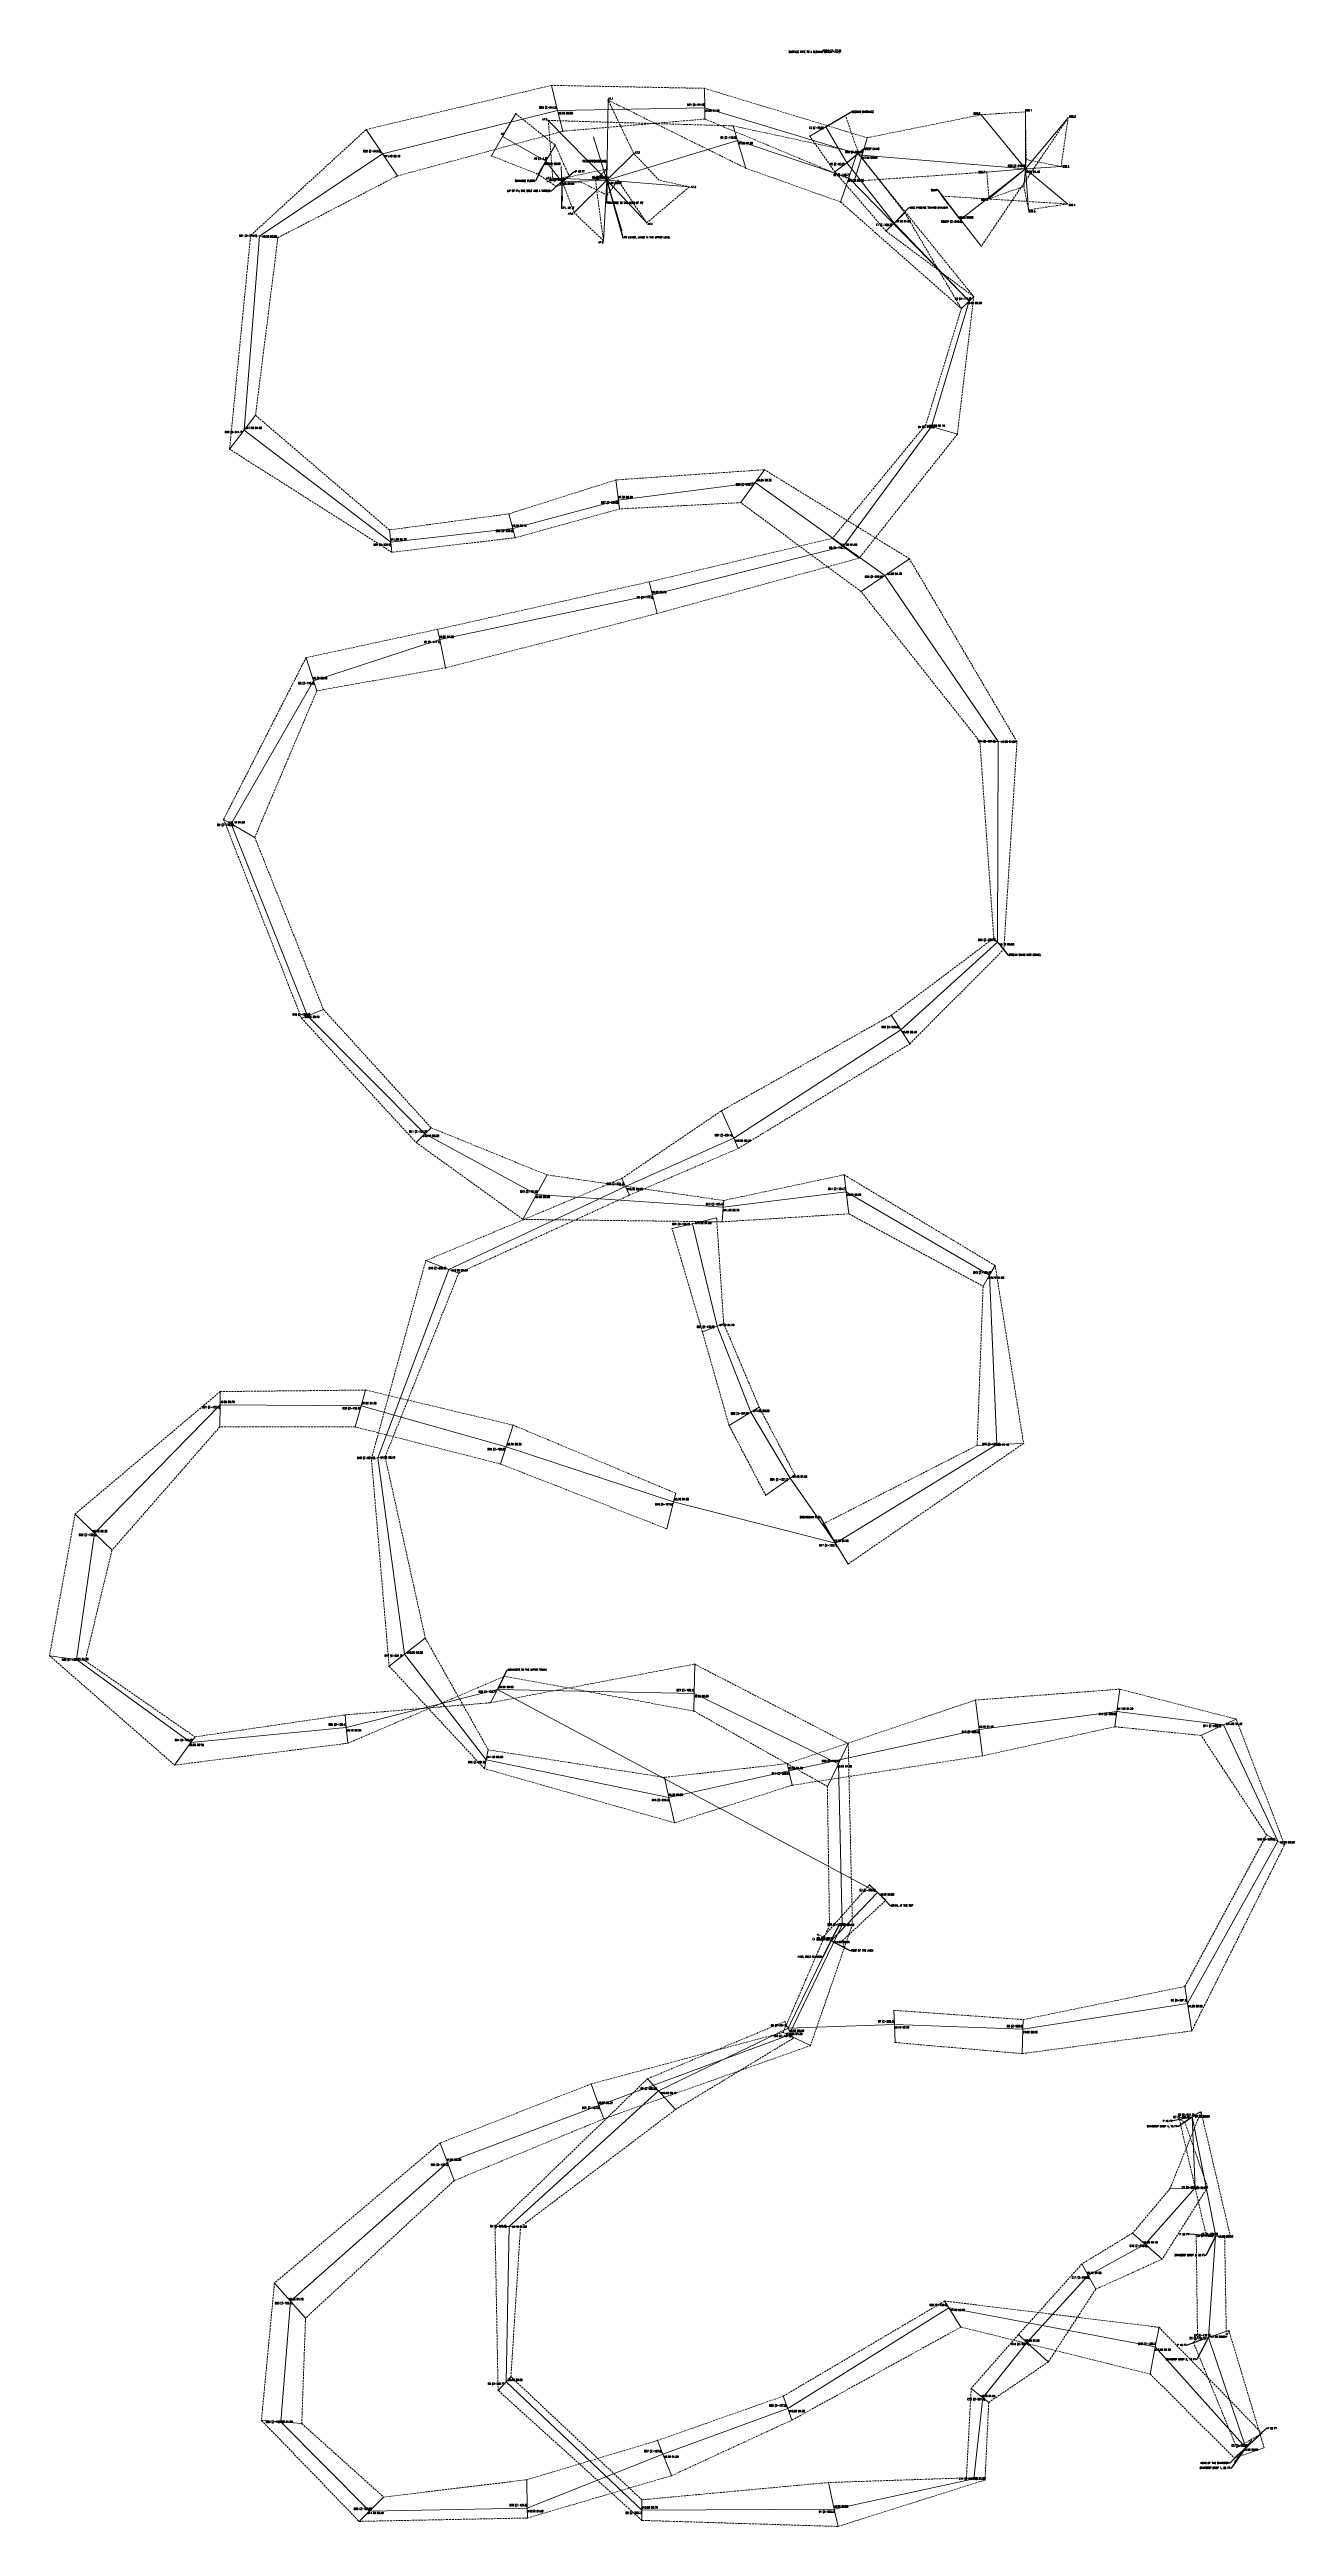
# Model space of a CAD drawing. Header units: feet. Extents: x -143 to 1604, y -1309 to 23.
# Drawn here: x -121 to 211, y -638 to 23 of the extents above; entities that cross this region are included whole.
import ezdxf

# ---------------------------------------------------------------- set-up
doc = ezdxf.new("R2010")
doc.units = ezdxf.units.FT
doc.header["$MEASUREMENT"] = 0
doc.linetypes.add('DASHED', pattern=[0.75, 0.5, -0.25])
for name, color, linetype, lineweight, true_color in [('CTRL-LRUD', 9, 'Continuous', 9, 0xffc0cb), ('CTRL-LRUD-WALL-LEFT', 8, 'DASHED', 0, 0x808080), ('CTRL-LRUD-WALL-RIGHT', 8, 'DASHED', 0, 0x808080), ('CTRL-SHOTS', 8, 'Continuous', 9, 0x808080), ('CTRL-SPLAYS', 8, 'Continuous', 0, 0x808080), ('CTRL-STATION-LABELS', 1, 'Continuous', 0, 0xff0000), ('CTRL-STATIONS', 1, 'Continuous', 9, 0xff0000), ('NOTES-ANNOTATION', 7, 'Continuous', 18, 0xffffff)]:
    doc.layers.add(name, color=color, linetype=linetype, lineweight=lineweight, true_color=true_color)
doc.styles.get("Standard").update_dxf_attribs({"font": ''})
doc.styles.add('textstyle1', font='')
doc.styles.add('textstyle101', font='')
doc.styles.add('textstyle105', font='')
doc.styles.add('textstyle106', font='')
doc.styles.add('textstyle107', font='')
doc.styles.add('textstyle108', font='')
doc.styles.add('textstyle109', font='')
doc.styles.add('textstyle11', font='')
doc.styles.add('textstyle110', font='')
doc.styles.add('textstyle114', font='')
doc.styles.add('textstyle115', font='')
doc.styles.add('textstyle120', font='')
doc.styles.add('textstyle121', font='')
doc.styles.add('textstyle122', font='')
doc.styles.add('textstyle123', font='')
doc.styles.add('textstyle124', font='')
doc.styles.add('textstyle125', font='')
doc.styles.add('textstyle126', font='')
doc.styles.add('textstyle13', font='')
doc.styles.add('textstyle130', font='')
doc.styles.add('textstyle131', font='')
doc.styles.add('textstyle132', font='')
doc.styles.add('textstyle133', font='')
doc.styles.add('textstyle134', font='')
doc.styles.add('textstyle136', font='')
doc.styles.add('textstyle137', font='')
doc.styles.add('textstyle140', font='')
doc.styles.add('textstyle141', font='')
doc.styles.add('textstyle142', font='')
doc.styles.add('textstyle143', font='')
doc.styles.add('textstyle146', font='')
doc.styles.add('textstyle147', font='')
doc.styles.add('textstyle148', font='')
doc.styles.add('textstyle149', font='')
doc.styles.add('textstyle150', font='')
doc.styles.add('textstyle151', font='')
doc.styles.add('textstyle152', font='')
doc.styles.add('textstyle153', font='')
doc.styles.add('textstyle155', font='')
doc.styles.add('textstyle156', font='')
doc.styles.add('textstyle157', font='')
doc.styles.add('textstyle161', font='')
doc.styles.add('textstyle163', font='')
doc.styles.add('textstyle164', font='')
doc.styles.add('textstyle167', font='')
doc.styles.add('textstyle169', font='')
doc.styles.add('textstyle170', font='')
doc.styles.add('textstyle172', font='')
doc.styles.add('textstyle173', font='')
doc.styles.add('textstyle174', font='')
doc.styles.add('textstyle176', font='')
doc.styles.add('textstyle177', font='')
doc.styles.add('textstyle178', font='')
doc.styles.add('textstyle18', font='')
doc.styles.add('textstyle181', font='')
doc.styles.add('textstyle182', font='')
doc.styles.add('textstyle183', font='')
doc.styles.add('textstyle184', font='')
doc.styles.add('textstyle185', font='')
doc.styles.add('textstyle186', font='')
doc.styles.add('textstyle188', font='')
doc.styles.add('textstyle189', font='')
doc.styles.add('textstyle190', font='')
doc.styles.add('textstyle191', font='')
doc.styles.add('textstyle192', font='')
doc.styles.add('textstyle193', font='')
doc.styles.add('textstyle194', font='')
doc.styles.add('textstyle197', font='')
doc.styles.add('textstyle198', font='')
doc.styles.add('textstyle199', font='')
doc.styles.add('textstyle2', font='')
doc.styles.add('textstyle20', font='')
doc.styles.add('textstyle200', font='')
doc.styles.add('textstyle201', font='')
doc.styles.add('textstyle203', font='')
doc.styles.add('textstyle204', font='')
doc.styles.add('textstyle207', font='')
doc.styles.add('textstyle209', font='')
doc.styles.add('textstyle21', font='')
doc.styles.add('textstyle210', font='')
doc.styles.add('textstyle212', font='')
doc.styles.add('textstyle213', font='')
doc.styles.add('textstyle216', font='')
doc.styles.add('textstyle217', font='')
doc.styles.add('textstyle218', font='')
doc.styles.add('textstyle220', font='')
doc.styles.add('textstyle221', font='')
doc.styles.add('textstyle222', font='')
doc.styles.add('textstyle226', font='')
doc.styles.add('textstyle227', font='')
doc.styles.add('textstyle228', font='')
doc.styles.add('textstyle229', font='')
doc.styles.add('textstyle23', font='')
doc.styles.add('textstyle230', font='')
doc.styles.add('textstyle234', font='')
doc.styles.add('textstyle238', font='')
doc.styles.add('textstyle239', font='')
doc.styles.add('textstyle24', font='')
doc.styles.add('textstyle240', font='')
doc.styles.add('textstyle241', font='')
doc.styles.add('textstyle242', font='')
doc.styles.add('textstyle243', font='')
doc.styles.add('textstyle244', font='')
doc.styles.add('textstyle245', font='')
doc.styles.add('textstyle246', font='')
doc.styles.add('textstyle247', font='')
doc.styles.add('textstyle251', font='')
doc.styles.add('textstyle252', font='')
doc.styles.add('textstyle253', font='')
doc.styles.add('textstyle254', font='')
doc.styles.add('textstyle256', font='')
doc.styles.add('textstyle257', font='')
doc.styles.add('textstyle258', font='')
doc.styles.add('textstyle26', font='')
doc.styles.add('textstyle260', font='')
doc.styles.add('textstyle261', font='')
doc.styles.add('textstyle262', font='')
doc.styles.add('textstyle263', font='')
doc.styles.add('textstyle265', font='')
doc.styles.add('textstyle266', font='')
doc.styles.add('textstyle270', font='')
doc.styles.add('textstyle273', font='')
doc.styles.add('textstyle274', font='')
doc.styles.add('textstyle276', font='')
doc.styles.add('textstyle280', font='')
doc.styles.add('textstyle281', font='')
doc.styles.add('textstyle283', font='')
doc.styles.add('textstyle285', font='')
doc.styles.add('textstyle286', font='')
doc.styles.add('textstyle287', font='')
doc.styles.add('textstyle289', font='')
doc.styles.add('textstyle29', font='')
doc.styles.add('textstyle291', font='')
doc.styles.add('textstyle293', font='')
doc.styles.add('textstyle294', font='')
doc.styles.add('textstyle298', font='')
doc.styles.add('textstyle299', font='')
doc.styles.add('textstyle3', font='')
doc.styles.add('textstyle30', font='')
doc.styles.add('textstyle303', font='')
doc.styles.add('textstyle305', font='')
doc.styles.add('textstyle306', font='')
doc.styles.add('textstyle308', font='')
doc.styles.add('textstyle309', font='')
doc.styles.add('textstyle31', font='')
doc.styles.add('textstyle311', font='')
doc.styles.add('textstyle312', font='')
doc.styles.add('textstyle313', font='')
doc.styles.add('textstyle314', font='')
doc.styles.add('textstyle315', font='')
doc.styles.add('textstyle316', font='')
doc.styles.add('textstyle318', font='')
doc.styles.add('textstyle320', font='')
doc.styles.add('textstyle322', font='')
doc.styles.add('textstyle323', font='')
doc.styles.add('textstyle324', font='')
doc.styles.add('textstyle325', font='')
doc.styles.add('textstyle328', font='')
doc.styles.add('textstyle329', font='')
doc.styles.add('textstyle330', font='')
doc.styles.add('textstyle332', font='')
doc.styles.add('textstyle333', font='')
doc.styles.add('textstyle334', font='')
doc.styles.add('textstyle335', font='')
doc.styles.add('textstyle336', font='')
doc.styles.add('textstyle337', font='')
doc.styles.add('textstyle339', font='')
doc.styles.add('textstyle34', font='')
doc.styles.add('textstyle340', font='')
doc.styles.add('textstyle341', font='')
doc.styles.add('textstyle343', font='')
doc.styles.add('textstyle344', font='')
doc.styles.add('textstyle347', font='')
doc.styles.add('textstyle348', font='')
doc.styles.add('textstyle35', font='')
doc.styles.add('textstyle351', font='')
doc.styles.add('textstyle352', font='')
doc.styles.add('textstyle356', font='')
doc.styles.add('textstyle357', font='')
doc.styles.add('textstyle359', font='')
doc.styles.add('textstyle36', font='')
doc.styles.add('textstyle360', font='')
doc.styles.add('textstyle361', font='')
doc.styles.add('textstyle362', font='')
doc.styles.add('textstyle364', font='')
doc.styles.add('textstyle365', font='')
doc.styles.add('textstyle366', font='')
doc.styles.add('textstyle367', font='')
doc.styles.add('textstyle368', font='')
doc.styles.add('textstyle37', font='')
doc.styles.add('textstyle370', font='')
doc.styles.add('textstyle371', font='')
doc.styles.add('textstyle372', font='')
doc.styles.add('textstyle373', font='')
doc.styles.add('textstyle374', font='')
doc.styles.add('textstyle376', font='')
doc.styles.add('textstyle377', font='')
doc.styles.add('textstyle378', font='')
doc.styles.add('textstyle379', font='')
doc.styles.add('textstyle38', font='')
doc.styles.add('textstyle380', font='')
doc.styles.add('textstyle382', font='')
doc.styles.add('textstyle384', font='')
doc.styles.add('textstyle386', font='')
doc.styles.add('textstyle387', font='')
doc.styles.add('textstyle39', font='')
doc.styles.add('textstyle390', font='')
doc.styles.add('textstyle391', font='')
doc.styles.add('textstyle392', font='')
doc.styles.add('textstyle4', font='')
doc.styles.add('textstyle44', font='')
doc.styles.add('textstyle46', font='')
doc.styles.add('textstyle48', font='')
doc.styles.add('textstyle50', font='')
doc.styles.add('textstyle51', font='')
doc.styles.add('textstyle53', font='')
doc.styles.add('textstyle54', font='')
doc.styles.add('textstyle55', font='')
doc.styles.add('textstyle56', font='')
doc.styles.add('textstyle57', font='')
doc.styles.add('textstyle58', font='')
doc.styles.add('textstyle59', font='')
doc.styles.add('textstyle6', font='')
doc.styles.add('textstyle60', font='')
doc.styles.add('textstyle63', font='')
doc.styles.add('textstyle64', font='')
doc.styles.add('textstyle66', font='')
doc.styles.add('textstyle68', font='')
doc.styles.add('textstyle69', font='')
doc.styles.add('textstyle70', font='')
doc.styles.add('textstyle71', font='')
doc.styles.add('textstyle72', font='')
doc.styles.add('textstyle74', font='')
doc.styles.add('textstyle78', font='')
doc.styles.add('textstyle79', font='')
doc.styles.add('textstyle8', font='')
doc.styles.add('textstyle80', font='')
doc.styles.add('textstyle81', font='')
doc.styles.add('textstyle82', font='')
doc.styles.add('textstyle83', font='')
doc.styles.add('textstyle84', font='')
doc.styles.add('textstyle86', font='')
doc.styles.add('textstyle87', font='')
doc.styles.add('textstyle88', font='')
doc.styles.add('textstyle89', font='')
doc.styles.add('textstyle90', font='')
doc.styles.add('textstyle92', font='')
doc.styles.add('textstyle93', font='')
doc.styles.add('textstyle96', font='')
doc.styles.add('textstyle97', font='')
doc.styles.add('textstyle98', font='')
doc.styles.get('Standard').set_extended_font_data('txt')
doc.styles.get('textstyle1').set_extended_font_data('standard')
doc.styles.get('textstyle101').set_extended_font_data('standard')
doc.styles.get('textstyle105').set_extended_font_data('standard')
doc.styles.get('textstyle106').set_extended_font_data('standard')
doc.styles.get('textstyle107').set_extended_font_data('standard')
doc.styles.get('textstyle108').set_extended_font_data('standard')
doc.styles.get('textstyle109').set_extended_font_data('standard')
doc.styles.get('textstyle11').set_extended_font_data('standard')
doc.styles.get('textstyle110').set_extended_font_data('standard')
doc.styles.get('textstyle114').set_extended_font_data('standard')
doc.styles.get('textstyle115').set_extended_font_data('standard')
doc.styles.get('textstyle120').set_extended_font_data('standard')
doc.styles.get('textstyle121').set_extended_font_data('standard')
doc.styles.get('textstyle122').set_extended_font_data('standard')
doc.styles.get('textstyle123').set_extended_font_data('standard')
doc.styles.get('textstyle124').set_extended_font_data('standard')
doc.styles.get('textstyle125').set_extended_font_data('standard')
doc.styles.get('textstyle126').set_extended_font_data('standard')
doc.styles.get('textstyle13').set_extended_font_data('standard')
doc.styles.get('textstyle130').set_extended_font_data('standard')
doc.styles.get('textstyle131').set_extended_font_data('standard')
doc.styles.get('textstyle132').set_extended_font_data('standard')
doc.styles.get('textstyle133').set_extended_font_data('standard')
doc.styles.get('textstyle134').set_extended_font_data('standard')
doc.styles.get('textstyle136').set_extended_font_data('standard')
doc.styles.get('textstyle137').set_extended_font_data('standard')
doc.styles.get('textstyle140').set_extended_font_data('standard')
doc.styles.get('textstyle141').set_extended_font_data('standard')
doc.styles.get('textstyle142').set_extended_font_data('standard')
doc.styles.get('textstyle143').set_extended_font_data('standard')
doc.styles.get('textstyle146').set_extended_font_data('standard')
doc.styles.get('textstyle147').set_extended_font_data('standard')
doc.styles.get('textstyle148').set_extended_font_data('standard')
doc.styles.get('textstyle149').set_extended_font_data('standard')
doc.styles.get('textstyle150').set_extended_font_data('standard')
doc.styles.get('textstyle151').set_extended_font_data('standard')
doc.styles.get('textstyle152').set_extended_font_data('standard')
doc.styles.get('textstyle153').set_extended_font_data('standard')
doc.styles.get('textstyle155').set_extended_font_data('standard')
doc.styles.get('textstyle156').set_extended_font_data('standard')
doc.styles.get('textstyle157').set_extended_font_data('standard')
doc.styles.get('textstyle161').set_extended_font_data('standard')
doc.styles.get('textstyle163').set_extended_font_data('standard')
doc.styles.get('textstyle164').set_extended_font_data('standard')
doc.styles.get('textstyle167').set_extended_font_data('standard')
doc.styles.get('textstyle169').set_extended_font_data('standard')
doc.styles.get('textstyle170').set_extended_font_data('standard')
doc.styles.get('textstyle172').set_extended_font_data('standard')
doc.styles.get('textstyle173').set_extended_font_data('standard')
doc.styles.get('textstyle174').set_extended_font_data('standard')
doc.styles.get('textstyle176').set_extended_font_data('standard')
doc.styles.get('textstyle177').set_extended_font_data('standard')
doc.styles.get('textstyle178').set_extended_font_data('standard')
doc.styles.get('textstyle18').set_extended_font_data('standard')
doc.styles.get('textstyle181').set_extended_font_data('standard')
doc.styles.get('textstyle182').set_extended_font_data('standard')
doc.styles.get('textstyle183').set_extended_font_data('standard')
doc.styles.get('textstyle184').set_extended_font_data('standard')
doc.styles.get('textstyle185').set_extended_font_data('standard')
doc.styles.get('textstyle186').set_extended_font_data('standard')
doc.styles.get('textstyle188').set_extended_font_data('standard')
doc.styles.get('textstyle189').set_extended_font_data('standard')
doc.styles.get('textstyle190').set_extended_font_data('standard')
doc.styles.get('textstyle191').set_extended_font_data('standard')
doc.styles.get('textstyle192').set_extended_font_data('standard')
doc.styles.get('textstyle193').set_extended_font_data('standard')
doc.styles.get('textstyle194').set_extended_font_data('standard')
doc.styles.get('textstyle197').set_extended_font_data('standard')
doc.styles.get('textstyle198').set_extended_font_data('standard')
doc.styles.get('textstyle199').set_extended_font_data('standard')
doc.styles.get('textstyle2').set_extended_font_data('standard')
doc.styles.get('textstyle20').set_extended_font_data('standard')
doc.styles.get('textstyle200').set_extended_font_data('standard')
doc.styles.get('textstyle201').set_extended_font_data('standard')
doc.styles.get('textstyle203').set_extended_font_data('standard')
doc.styles.get('textstyle204').set_extended_font_data('standard')
doc.styles.get('textstyle207').set_extended_font_data('standard')
doc.styles.get('textstyle209').set_extended_font_data('standard')
doc.styles.get('textstyle21').set_extended_font_data('standard')
doc.styles.get('textstyle210').set_extended_font_data('standard')
doc.styles.get('textstyle212').set_extended_font_data('standard')
doc.styles.get('textstyle213').set_extended_font_data('standard')
doc.styles.get('textstyle216').set_extended_font_data('standard')
doc.styles.get('textstyle217').set_extended_font_data('standard')
doc.styles.get('textstyle218').set_extended_font_data('standard')
doc.styles.get('textstyle220').set_extended_font_data('standard')
doc.styles.get('textstyle221').set_extended_font_data('standard')
doc.styles.get('textstyle222').set_extended_font_data('standard')
doc.styles.get('textstyle226').set_extended_font_data('standard')
doc.styles.get('textstyle227').set_extended_font_data('standard')
doc.styles.get('textstyle228').set_extended_font_data('standard')
doc.styles.get('textstyle229').set_extended_font_data('standard')
doc.styles.get('textstyle23').set_extended_font_data('standard')
doc.styles.get('textstyle230').set_extended_font_data('standard')
doc.styles.get('textstyle234').set_extended_font_data('standard')
doc.styles.get('textstyle238').set_extended_font_data('standard')
doc.styles.get('textstyle239').set_extended_font_data('standard')
doc.styles.get('textstyle24').set_extended_font_data('standard')
doc.styles.get('textstyle240').set_extended_font_data('standard')
doc.styles.get('textstyle241').set_extended_font_data('standard')
doc.styles.get('textstyle242').set_extended_font_data('standard')
doc.styles.get('textstyle243').set_extended_font_data('standard')
doc.styles.get('textstyle244').set_extended_font_data('standard')
doc.styles.get('textstyle245').set_extended_font_data('standard')
doc.styles.get('textstyle246').set_extended_font_data('standard')
doc.styles.get('textstyle247').set_extended_font_data('standard')
doc.styles.get('textstyle251').set_extended_font_data('standard')
doc.styles.get('textstyle252').set_extended_font_data('standard')
doc.styles.get('textstyle253').set_extended_font_data('standard')
doc.styles.get('textstyle254').set_extended_font_data('standard')
doc.styles.get('textstyle256').set_extended_font_data('standard')
doc.styles.get('textstyle257').set_extended_font_data('standard')
doc.styles.get('textstyle258').set_extended_font_data('standard')
doc.styles.get('textstyle26').set_extended_font_data('standard')
doc.styles.get('textstyle260').set_extended_font_data('standard')
doc.styles.get('textstyle261').set_extended_font_data('standard')
doc.styles.get('textstyle262').set_extended_font_data('standard')
doc.styles.get('textstyle263').set_extended_font_data('standard')
doc.styles.get('textstyle265').set_extended_font_data('standard')
doc.styles.get('textstyle266').set_extended_font_data('standard')
doc.styles.get('textstyle270').set_extended_font_data('standard')
doc.styles.get('textstyle273').set_extended_font_data('standard')
doc.styles.get('textstyle274').set_extended_font_data('standard')
doc.styles.get('textstyle276').set_extended_font_data('standard')
doc.styles.get('textstyle280').set_extended_font_data('standard')
doc.styles.get('textstyle281').set_extended_font_data('standard')
doc.styles.get('textstyle283').set_extended_font_data('standard')
doc.styles.get('textstyle285').set_extended_font_data('standard')
doc.styles.get('textstyle286').set_extended_font_data('standard')
doc.styles.get('textstyle287').set_extended_font_data('standard')
doc.styles.get('textstyle289').set_extended_font_data('standard')
doc.styles.get('textstyle29').set_extended_font_data('standard')
doc.styles.get('textstyle291').set_extended_font_data('standard')
doc.styles.get('textstyle293').set_extended_font_data('standard')
doc.styles.get('textstyle294').set_extended_font_data('standard')
doc.styles.get('textstyle298').set_extended_font_data('standard')
doc.styles.get('textstyle299').set_extended_font_data('standard')
doc.styles.get('textstyle3').set_extended_font_data('standard')
doc.styles.get('textstyle30').set_extended_font_data('standard')
doc.styles.get('textstyle303').set_extended_font_data('standard')
doc.styles.get('textstyle305').set_extended_font_data('standard')
doc.styles.get('textstyle306').set_extended_font_data('standard')
doc.styles.get('textstyle308').set_extended_font_data('standard')
doc.styles.get('textstyle309').set_extended_font_data('standard')
doc.styles.get('textstyle31').set_extended_font_data('standard')
doc.styles.get('textstyle311').set_extended_font_data('standard')
doc.styles.get('textstyle312').set_extended_font_data('standard')
doc.styles.get('textstyle313').set_extended_font_data('standard')
doc.styles.get('textstyle314').set_extended_font_data('standard')
doc.styles.get('textstyle315').set_extended_font_data('standard')
doc.styles.get('textstyle316').set_extended_font_data('standard')
doc.styles.get('textstyle318').set_extended_font_data('standard')
doc.styles.get('textstyle320').set_extended_font_data('standard')
doc.styles.get('textstyle322').set_extended_font_data('standard')
doc.styles.get('textstyle323').set_extended_font_data('standard')
doc.styles.get('textstyle324').set_extended_font_data('standard')
doc.styles.get('textstyle325').set_extended_font_data('standard')
doc.styles.get('textstyle328').set_extended_font_data('standard')
doc.styles.get('textstyle329').set_extended_font_data('standard')
doc.styles.get('textstyle330').set_extended_font_data('standard')
doc.styles.get('textstyle332').set_extended_font_data('standard')
doc.styles.get('textstyle333').set_extended_font_data('standard')
doc.styles.get('textstyle334').set_extended_font_data('standard')
doc.styles.get('textstyle335').set_extended_font_data('standard')
doc.styles.get('textstyle336').set_extended_font_data('standard')
doc.styles.get('textstyle337').set_extended_font_data('standard')
doc.styles.get('textstyle339').set_extended_font_data('standard')
doc.styles.get('textstyle34').set_extended_font_data('standard')
doc.styles.get('textstyle340').set_extended_font_data('standard')
doc.styles.get('textstyle341').set_extended_font_data('standard')
doc.styles.get('textstyle343').set_extended_font_data('standard')
doc.styles.get('textstyle344').set_extended_font_data('standard')
doc.styles.get('textstyle347').set_extended_font_data('standard')
doc.styles.get('textstyle348').set_extended_font_data('standard')
doc.styles.get('textstyle35').set_extended_font_data('standard')
doc.styles.get('textstyle351').set_extended_font_data('standard')
doc.styles.get('textstyle352').set_extended_font_data('standard')
doc.styles.get('textstyle356').set_extended_font_data('standard')
doc.styles.get('textstyle357').set_extended_font_data('standard')
doc.styles.get('textstyle359').set_extended_font_data('standard')
doc.styles.get('textstyle36').set_extended_font_data('standard')
doc.styles.get('textstyle360').set_extended_font_data('standard')
doc.styles.get('textstyle361').set_extended_font_data('standard')
doc.styles.get('textstyle362').set_extended_font_data('standard')
doc.styles.get('textstyle364').set_extended_font_data('standard')
doc.styles.get('textstyle365').set_extended_font_data('standard')
doc.styles.get('textstyle366').set_extended_font_data('standard')
doc.styles.get('textstyle367').set_extended_font_data('standard')
doc.styles.get('textstyle368').set_extended_font_data('standard')
doc.styles.get('textstyle37').set_extended_font_data('standard')
doc.styles.get('textstyle370').set_extended_font_data('standard')
doc.styles.get('textstyle371').set_extended_font_data('standard')
doc.styles.get('textstyle372').set_extended_font_data('standard')
doc.styles.get('textstyle373').set_extended_font_data('standard')
doc.styles.get('textstyle374').set_extended_font_data('standard')
doc.styles.get('textstyle376').set_extended_font_data('standard')
doc.styles.get('textstyle377').set_extended_font_data('standard')
doc.styles.get('textstyle378').set_extended_font_data('standard')
doc.styles.get('textstyle379').set_extended_font_data('standard')
doc.styles.get('textstyle38').set_extended_font_data('standard')
doc.styles.get('textstyle380').set_extended_font_data('standard')
doc.styles.get('textstyle382').set_extended_font_data('standard')
doc.styles.get('textstyle384').set_extended_font_data('standard')
doc.styles.get('textstyle386').set_extended_font_data('standard')
doc.styles.get('textstyle387').set_extended_font_data('standard')
doc.styles.get('textstyle39').set_extended_font_data('standard')
doc.styles.get('textstyle390').set_extended_font_data('standard')
doc.styles.get('textstyle391').set_extended_font_data('standard')
doc.styles.get('textstyle392').set_extended_font_data('standard')
doc.styles.get('textstyle4').set_extended_font_data('standard')
doc.styles.get('textstyle44').set_extended_font_data('standard')
doc.styles.get('textstyle46').set_extended_font_data('standard')
doc.styles.get('textstyle48').set_extended_font_data('standard')
doc.styles.get('textstyle50').set_extended_font_data('standard')
doc.styles.get('textstyle51').set_extended_font_data('standard')
doc.styles.get('textstyle53').set_extended_font_data('standard')
doc.styles.get('textstyle54').set_extended_font_data('standard')
doc.styles.get('textstyle55').set_extended_font_data('standard')
doc.styles.get('textstyle56').set_extended_font_data('standard')
doc.styles.get('textstyle57').set_extended_font_data('standard')
doc.styles.get('textstyle58').set_extended_font_data('standard')
doc.styles.get('textstyle59').set_extended_font_data('standard')
doc.styles.get('textstyle6').set_extended_font_data('standard')
doc.styles.get('textstyle60').set_extended_font_data('standard')
doc.styles.get('textstyle63').set_extended_font_data('standard')
doc.styles.get('textstyle64').set_extended_font_data('standard')
doc.styles.get('textstyle66').set_extended_font_data('standard')
doc.styles.get('textstyle68').set_extended_font_data('standard')
doc.styles.get('textstyle69').set_extended_font_data('standard')
doc.styles.get('textstyle70').set_extended_font_data('standard')
doc.styles.get('textstyle71').set_extended_font_data('standard')
doc.styles.get('textstyle72').set_extended_font_data('standard')
doc.styles.get('textstyle74').set_extended_font_data('standard')
doc.styles.get('textstyle78').set_extended_font_data('standard')
doc.styles.get('textstyle79').set_extended_font_data('standard')
doc.styles.get('textstyle8').set_extended_font_data('standard')
doc.styles.get('textstyle80').set_extended_font_data('standard')
doc.styles.get('textstyle81').set_extended_font_data('standard')
doc.styles.get('textstyle82').set_extended_font_data('standard')
doc.styles.get('textstyle83').set_extended_font_data('standard')
doc.styles.get('textstyle84').set_extended_font_data('standard')
doc.styles.get('textstyle86').set_extended_font_data('standard')
doc.styles.get('textstyle87').set_extended_font_data('standard')
doc.styles.get('textstyle88').set_extended_font_data('standard')
doc.styles.get('textstyle89').set_extended_font_data('standard')
doc.styles.get('textstyle90').set_extended_font_data('standard')
doc.styles.get('textstyle92').set_extended_font_data('standard')
doc.styles.get('textstyle93').set_extended_font_data('standard')
doc.styles.get('textstyle96').set_extended_font_data('standard')
doc.styles.get('textstyle97').set_extended_font_data('standard')
doc.styles.get('textstyle98').set_extended_font_data('standard')
doc.dimstyles.get("Standard").update_dxf_attribs({"dimtxt": 0.083333, "dimasz": 0.083333, "dimexe": 0.041667, "dimexo": 0.020833, "dimgap": 0.020833, "dimtad": 1, "dimtxsty": 'Standard', "dimcen": 2.5, "dimadec": 0, "dimazin": 0, "dimtfac": 1, "dimtmove": 0, "dimatfit": 3, "dimfxl": 1, "dimarcsym": 0})

msp = doc.modelspace()

# ---------------------------------------------------------------- linework, layer by layer
at = {"layer": 'CTRL-LRUD'}
for p, q in [((14.69, 6.91), (13.03, 13.61)), ((14.69, 6.91), (16.06, 1.38)), ((53.95, 7.62), (53.86, 12.81)), ((53.95, 7.62), (54, 4.62)), ((-32.03, -4.65), (-36.37, 1.83)), ((0, 0), (-3, -5.2)), ((0, 0), (3.5, 6.06)), ((62.67, -1.12), (61.48, 2.8)), ((86.29, 2.56), (81.96, 0.06)), ((86.29, 2.56), (91.49, 5.56)), ((-32.03, -4.65), (-28.08, -10.55)), ((11.53, -6.66), (14.03, -2.33)), ((27.77, -11.71), (24.28, -0.23)), ((62.67, -1.12), (64.9, -8.49)), ((91.83, -7.04), (94.99, -4.57)), ((92.36, -11.07), (94.62, -4.34)), ((95.91, -4.98), (93.81, -11.97)), ((95.91, -4.98), (97.29, -0.38)), ((139.49, -8.69), (139.71, -6.2)), ((11.53, -6.66), (9.53, -10.12)), ((15.81, -12.13), (14.23, -13.36)), ((15.81, -12.13), (15.67, -8.13)), ((15.81, -12.13), (17.78, -10.59)), ((15.81, -12.13), (15.98, -17.13)), ((27.77, -11.71), (27.67, -8.72)), ((27.77, -11.71), (27.67, -8.72)), ((27.77, -11.71), (27.91, -15.71)), ((27.77, -11.71), (27.88, -14.71)), ((27.77, -11.71), (31.84, -25.11)), ((91.83, -7.04), (88.68, -9.5)), ((92.36, -11.07), (90.2, -17.52)), ((139.49, -8.69), (139.1, -13.37)), ((122.17, -22.22), (117.24, -15.92)), ((104.45, -23.18), (102.29, -25.27)), ((104.45, -23.18), (107.32, -20.4)), ((122.17, -22.22), (127.71, -29.32)), ((-64.84, -26.64), (-67.24, -26.45)), ((-64.84, -26.64), (-59.96, -27.03)), ((124.48, -43.93), (122.41, -45.95)), ((124.48, -43.93), (125.7, -42.74)), ((-68.96, -78.39), (-72.85, -83.47)), ((-68.96, -78.39), (-65.93, -74.42)), ((114.45, -77.4), (112.92, -76.94)), ((114.45, -77.4), (121.35, -79.47)), ((30.9, -97.03), (30.22, -91.67)), ((67.41, -92.36), (63.57, -97.73)), ((67.41, -92.36), (69.86, -88.95)), ((30.9, -97.03), (31.21, -99.41)), ((-29.84, -108.29), (-30.21, -105.01)), ((2.69, -104.59), (1.65, -100.73)), ((2.69, -104.59), (3.36, -107.1)), ((-29.84, -108.29), (-29.54, -110.97)), ((90.9, -109.4), (88, -107.26)), ((90.9, -109.4), (95.16, -112.54)), ((39.98, -122.37), (39.09, -118.88)), ((102.02, -117.14), (95.66, -121.47)), ((102.02, -117.14), (108.55, -112.69)), ((39.98, -122.37), (41.24, -127.31)), ((-16.78, -134.27), (-17.35, -131.53)), ((-16.78, -134.27), (-15.2, -141.81)), ((-50.44, -145.28), (-52.46, -139.1)), ((-50.44, -145.28), (-49.57, -147.94)), ((132.25, -161.49), (127.35, -161.48)), ((132.25, -161.49), (137.25, -161.51)), ((-72.45, -183.41), (-74.44, -182.26)), ((-72.45, -183.41), (-66.13, -187.06)), ((132.08, -215.04), (131.07, -213.93)), ((132.08, -215.04), (133.75, -216.9)), ((-52.08, -234.67), (-53.66, -235.3)), ((-52.08, -234.67), (-47.81, -232.97)), ((106.22, -238.37), (103.72, -234.51)), ((106.22, -238.37), (108.67, -242.14)), ((61.68, -267.3), (58.41, -260)), ((-20.72, -266.15), (-23.06, -268.47)), ((-20.72, -266.15), (-19.09, -264.52)), ((61.68, -267.3), (62.9, -270.04)), ((9.04, -282.3), (11.85, -277.11)), ((91.68, -281.65), (91.11, -277.08)), ((9.04, -282.3), (5.41, -288.98)), ((32.81, -280.23), (31.79, -278.06)), ((32.81, -280.23), (33.87, -282.49)), ((58.89, -285.74), (59.01, -283.94)), ((91.68, -281.65), (92.41, -287.5)), ((50.68, -290.12), (45.23, -291.42)), ((50.68, -290.12), (57.1, -288.58)), ((58.89, -285.74), (58.62, -289.63)), ((-14.32, -302.32), (-20.49, -299.98)), ((-14.32, -302.32), (-11.7, -303.31)), ((129.92, -303.88), (128.21, -306.82)), ((129.92, -303.88), (131.43, -301.29)), ((57.22, -317.45), (58.99, -316.75)), ((57.22, -317.45), (53.31, -318.98)), ((-75.41, -338.43), (-75.38, -334.93)), ((-37.78, -338.75), (-36.58, -334.51)), ((-75.41, -338.43), (-75.45, -344.33)), ((-37.78, -338.75), (-39.36, -344.33)), ((66.25, -340.44), (60.42, -343.93)), ((66.25, -340.44), (68.48, -339.11)), ((0.91, -349.68), (-0.59, -354.24)), ((0.91, -349.68), (2.81, -343.88)), ((131.92, -349.06), (126.62, -349.3)), ((131.92, -349.06), (139.01, -348.75)), ((-33.33, -352.6), (-35.01, -352.83)), ((-33.33, -352.6), (-31.35, -352.33)), ((45.62, -364.36), (46.21, -362.04)), ((76.77, -358.03), (70.2, -362.59)), ((76.77, -358.03), (78, -357.17)), ((-108.87, -372.7), (-114.09, -367.6)), ((45.62, -364.36), (43.79, -371.53)), ((-108.87, -372.7), (-104.22, -377.24)), ((88.81, -375.38), (85.63, -370.17)), ((88.81, -375.38), (92.19, -380.93)), ((-26.17, -405.01), (-20.63, -400.72)), ((-113.67, -406.42), (-120.9, -405.39)), ((-113.67, -406.42), (-111.39, -406.75)), ((-26.17, -405.01), (-30.28, -408.2)), ((51.1, -415.45), (51.25, -407.65)), ((-1.36, -414.42), (-3.25, -417.95)), ((-1.36, -414.42), (0.52, -410.89)), ((51.1, -415.45), (51.01, -420.15)), ((163.91, -420.28), (164.67, -414.33)), ((-41.7, -424.57), (-42.03, -421.19)), ((127.18, -425.08), (126.15, -417.24)), ((163.91, -420.28), (163.4, -424.35)), ((192.37, -423.88), (195.73, -422.32)), ((-83.19, -428.6), (-87.55, -434.58)), ((-83.19, -428.6), (-82.08, -427.06)), ((-41.7, -424.57), (-41.29, -428.75)), ((89.6, -434.25), (92.23, -428.85)), ((127.18, -425.08), (128.09, -432.12)), ((192.37, -423.88), (186.39, -426.67)), ((-4.35, -433.17), (-4.84, -435.53)), ((-4.35, -433.17), (-3.81, -430.53)), ((76.4, -436.16), (75.97, -434.2)), ((76.4, -436.16), (77.23, -439.97)), ((89.6, -434.25), (86.66, -440.27)), ((44.37, -443.24), (43.19, -437.87)), ((44.37, -443.24), (45.86, -449.98)), ((206.82, -454.84), (203.84, -453.19)), ((206.82, -454.84), (208.65, -455.86)), ((100.08, -468.59), (97.92, -466.5)), ((100.08, -468.59), (102.24, -470.67)), ((87.62, -481.45), (84.02, -479.7)), ((90.63, -477.2), (87.23, -477.28)), ((87.62, -481.45), (91.21, -483.2)), ((90.63, -477.2), (93.33, -477.14)), ((182.76, -498.19), (182.04, -493.65)), ((104.55, -503.81), (104.42, -500.01)), ((182.76, -498.19), (183.9, -505.5)), ((76.38, -506.64), (74.85, -505.9)), ((76.21, -504.8), (75.34, -503)), ((76.21, -504.8), (77.52, -507.5)), ((76.38, -506.64), (82.14, -509.43)), ((104.55, -503.81), (104.72, -508.6)), ((138.85, -505.08), (138.61, -511.58)), ((138.85, -505.08), (138.95, -502.49)), ((25.72, -525.39), (23.61, -519.67)), ((41.62, -521.54), (38.66, -518.28)), ((41.62, -521.54), (46.13, -526.49)), ((25.72, -525.39), (27.04, -528.96)), ((184.04, -528.48), (180.6, -529.16)), ((184.04, -528.48), (181.68, -529.98)), ((184.04, -528.48), (186.07, -527.2)), ((184.04, -528.48), (186.59, -527.98)), ((-14.72, -540.58), (-16.65, -535.43)), ((-14.72, -540.58), (-12.9, -545.45)), ((184.83, -547.38), (178.04, -547.67)), ((184.83, -547.38), (188.13, -547.25)), ((1.78, -557.73), (-2.02, -557.66)), ((1.78, -557.73), (4.78, -557.79)), ((171.49, -562.44), (168.12, -559.45)), ((190.27, -560.3), (185.08, -559.93)), ((190.27, -560.3), (192.67, -560.47)), ((156.25, -570.75), (154.58, -567.68)), ((171.49, -562.44), (175.98, -566.42)), ((-56.56, -577.66), (-60.87, -572.79)), ((156.25, -570.75), (158.26, -574.44)), ((-56.56, -577.66), (-52.59, -582.15)), ((119.06, -579.36), (117.95, -577.58)), ((119.06, -579.36), (122.31, -584.53)), ((139.92, -588.64), (137.64, -586.55)), ((174.17, -589.81), (175.16, -584.6)), ((188.32, -587.34), (184.35, -588.69)), ((188.32, -587.34), (193.81, -585.47)), ((139.92, -588.64), (145.61, -593.83)), ((174.17, -589.81), (172.8, -597.08)), ((0.91, -599.18), (-1.21, -601.43)), ((0.91, -599.18), (2.22, -597.8)), ((128.16, -603.39), (125.03, -600.9)), ((76.09, -606.25), (74.89, -602.97)), ((76.09, -606.25), (77.22, -609.35)), ((128.16, -603.39), (129.72, -604.64)), ((-59.17, -609.84), (-64.35, -609.42)), ((-59.17, -609.84), (-53.59, -610.29)), ((198.3, -616.74), (202.62, -612.87)), ((42.79, -618.42), (41.34, -614.8)), ((42.79, -618.42), (45.09, -624.18)), ((198.3, -616.74), (195.25, -619.48)), ((198.31, -616.75), (195.3, -620.61)), ((198.31, -616.75), (199.78, -614.85)), ((6.58, -632.88), (6.44, -625.28)), ((88.51, -633.15), (86.95, -626.01)), ((125.75, -625), (123.76, -624.78)), ((125.75, -625), (128.73, -625.33)), ((-35.51, -633.63), (-38.28, -636.38)), ((-35.51, -633.63), (-31.75, -629.89)), ((6.58, -632.88), (6.63, -635.48)), ((37.16, -633.42), (37.14, -630.62)), ((37.16, -633.42), (37.17, -636.12)), ((88.51, -633.15), (89.51, -637.74))]:
    msp.add_line(p, q, dxfattribs=at)
for p in [(13.03, 13.61), (53.86, 12.81), (-36.37, 1.83), (3.5, 6.06), (16.06, 1.38), (54, 4.62), (61.48, 2.8), (81.96, 0.06), (91.49, 5.56), (-3, -5.2), (14.03, -2.33), (24.28, -0.23), (94.62, -4.34), (94.99, -4.57), (97.29, -0.38), (139.71, -6.2), (-28.08, -10.55), (9.53, -10.12), (15.67, -8.13), (17.78, -10.59), (27.67, -8.72), (27.67, -8.72), (64.9, -8.49), (88.68, -9.5), (93.81, -11.97), (14.23, -13.36), (15.98, -17.13), (27.88, -14.71), (27.91, -15.71), (90.2, -17.52), (117.24, -15.92), (139.1, -13.37), (31.84, -25.11), (102.29, -25.27), (107.32, -20.4), (-67.24, -26.45), (-59.96, -27.03), (127.71, -29.32), (122.41, -45.95), (125.7, -42.74), (-65.93, -74.42), (112.92, -76.94), (-72.85, -83.47), (121.35, -79.47), (30.22, -91.67), (69.86, -88.95), (63.57, -97.73), (-30.21, -105.01), (1.65, -100.73), (31.21, -99.41), (-29.54, -110.97), (3.36, -107.1), (88, -107.26), (39.09, -118.88), (95.16, -112.54), (108.55, -112.69), (95.66, -121.47), (-17.35, -131.53), (41.24, -127.31), (-52.46, -139.1), (-15.2, -141.81), (-49.57, -147.94), (127.35, -161.48), (137.25, -161.51), (-74.44, -182.26), (-66.13, -187.06), (131.07, -213.93), (133.75, -216.9), (-53.66, -235.3), (-47.81, -232.97), (103.72, -234.51), (108.67, -242.14), (58.41, -260), (-23.06, -268.47), (-19.09, -264.52), (62.9, -270.04), (11.85, -277.11), (91.11, -277.08), (31.79, -278.06), (33.87, -282.49), (59.01, -283.94), (5.41, -288.98), (57.1, -288.58), (58.62, -289.63), (92.41, -287.5), (45.23, -291.42), (-20.49, -299.98), (-11.7, -303.31), (131.43, -301.29), (128.21, -306.82), (58.99, -316.75), (53.31, -318.98), (-75.38, -334.93), (-36.58, -334.51), (68.48, -339.11), (-75.45, -344.33), (-39.36, -344.33), (2.81, -343.88), (60.42, -343.93), (126.62, -349.3), (139.01, -348.75), (-35.01, -352.83), (-31.35, -352.33), (-0.59, -354.24), (46.21, -362.04), (70.2, -362.59), (78, -357.17), (-114.09, -367.6), (43.79, -371.53), (85.63, -370.17), (-104.22, -377.24), (92.19, -380.93), (-20.63, -400.72), (-120.9, -405.39), (-111.39, -406.75), (-30.28, -408.2), (51.25, -407.65), (0.52, -410.89), (164.67, -414.33), (-42.03, -421.19), (-3.25, -417.95), (51.01, -420.15), (126.15, -417.24), (195.73, -422.32), (-82.08, -427.06), (-41.29, -428.75), (92.23, -428.85), (163.4, -424.35), (186.39, -426.67), (-87.55, -434.58), (-4.84, -435.53), (-3.81, -430.53), (75.97, -434.2), (128.09, -432.12), (43.19, -437.87), (77.23, -439.97), (86.66, -440.27), (45.86, -449.98), (203.84, -453.19), (208.65, -455.86), (97.92, -466.5), (102.24, -470.67), (84.02, -479.7), (87.23, -477.28), (93.33, -477.14), (91.21, -483.2), (182.04, -493.65), (104.42, -500.01), (74.85, -505.9), (75.34, -503), (77.52, -507.5), (104.72, -508.6), (138.95, -502.49), (183.9, -505.5), (82.14, -509.43), (138.61, -511.58), (23.61, -519.67), (38.66, -518.28), (46.13, -526.49), (186.07, -527.2), (186.59, -527.98), (27.04, -528.96), (180.6, -529.16), (181.68, -529.98), (-16.65, -535.43), (-12.9, -545.45), (178.04, -547.67), (188.13, -547.25), (-2.02, -557.66), (4.78, -557.79), (168.12, -559.45), (185.08, -559.93), (192.67, -560.47), (154.58, -567.68), (175.98, -566.42), (-60.87, -572.79), (158.26, -574.44), (117.95, -577.58), (-52.59, -582.15), (122.31, -584.53), (137.64, -586.55), (175.16, -584.6), (193.81, -585.47), (145.61, -593.83), (184.35, -588.69), (2.22, -597.8), (125.03, -600.9), (172.8, -597.08), (-1.21, -601.43), (74.89, -602.97), (129.72, -604.64), (-64.35, -609.42), (-53.59, -610.29), (77.22, -609.35), (202.62, -612.87), (41.34, -614.8), (195.25, -619.48), (195.3, -620.61), (199.78, -614.85), (6.44, -625.28), (45.09, -624.18), (86.95, -626.01), (123.76, -624.78), (128.73, -625.33), (-31.75, -629.89), (37.14, -630.62), (-38.28, -636.38), (6.63, -635.48), (37.17, -636.12), (89.51, -637.74)]:
    msp.add_point(p, dxfattribs=at)
at = {"layer": 'CTRL-LRUD-WALL-LEFT'}
for points in [[(104.42, -500.01), (138.95, -502.49), (182.04, -493.65), (203.84, -453.19), (186.39, -426.67), (163.4, -424.35), (128.09, -432.12), (77.23, -439.97), (45.86, -449.98), (-4.84, -435.53), (-30.28, -408.2), (-35.01, -352.83), (-20.49, -299.98), (31.79, -278.06), (58.41, -260), (103.72, -234.51), (131.07, -213.93), (127.35, -161.48), (95.66, -121.47), (63.57, -97.73), (31.21, -99.41), (3.36, -107.1), (-29.54, -110.97), (-72.85, -83.47), (-67.24, -26.45), (-36.37, 1.83), (13.03, 13.61), (53.86, 12.81), (97.29, -0.38), (127.69, 5.77), (139.49, 6.53), (139.71, -6.2), (149.03, -8.06), (150.91, 4.97), (127.71, -29.32)], [(3.5, 6.06), (14.03, -2.33), (17.78, -10.59), (11.81, -12.13), (27.67, -8.72), (24.77, -11.71), (26.91, -27.89), (19.1, -20.35), (15.77, -11.71), (13.37, -11.15), (12.2, 4.25), (61.48, 2.8), (94.62, -4.34), (125.7, -42.74), (121.35, -79.47), (95.16, -112.54), (41.24, -127.31), (-15.2, -141.81), (-49.57, -147.94), (-66.13, -187.06), (-47.81, -232.97), (-19.09, -264.52), (11.85, -277.11), (59.01, -283.94), (91.11, -277.08), (131.43, -301.29), (139.01, -348.75), (92.19, -380.93)], [(125.7, -42.74), (102.29, -25.27), (88.68, -9.5), (81.96, 0.06)], [(70.2, -362.59), (60.42, -343.93), (53.31, -318.98), (45.23, -291.42)], [(43.79, -371.53), (-0.59, -354.24), (-39.36, -344.33), (-75.45, -344.33), (-104.22, -377.24), (-111.39, -406.75), (-82.08, -427.06), (-42.03, -421.19), (-3.25, -417.95), (51.25, -407.65), (92.23, -428.85), (93.33, -477.14), (82.14, -509.43), (27.04, -528.96), (-12.9, -545.45), (-52.59, -582.15), (-53.59, -610.29), (-31.75, -629.89), (6.44, -625.28), (41.34, -614.8), (74.89, -602.97), (117.95, -577.58), (175.16, -584.6)], [(84.02, -479.7), (84.64, -481.46), (97.92, -466.5)], [(175.16, -584.6), (202.62, -612.87), (195.91, -616.75), (184.35, -588.69), (185.43, -587.34), (185.08, -559.93), (187.79, -560.31), (180.6, -529.16), (182.01, -529.77), (188.13, -547.25), (175.98, -566.42), (158.26, -574.44), (145.61, -593.83), (129.72, -604.64), (128.73, -625.33), (89.51, -637.74), (37.17, -636.12), (-1.21, -601.43), (-2.02, -557.66), (38.66, -518.28), (75.34, -503)]]:
    msp.add_lwpolyline(points, dxfattribs=at)
at = {"layer": 'CTRL-LRUD-WALL-RIGHT'}
for points in [[(-3, -5.2), (9.53, -10.12), (14.23, -13.36), (20.81, -12.13), (27.91, -15.71), (30.77, -11.71), (38.47, -23.08), (49.85, -13.47), (41.77, -11.71), (35.02, -4.6), (28.16, 9.65), (64.9, -8.49), (90.2, -17.52), (122.41, -45.95), (112.92, -76.94), (88, -107.26), (39.09, -118.88), (-17.35, -131.53), (-52.46, -139.1), (-74.44, -182.26), (-53.66, -235.3), (-23.06, -268.47), (5.41, -288.98), (58.62, -289.63), (92.41, -287.5), (128.21, -306.82), (126.62, -349.3), (85.63, -370.17)], [(104.72, -508.6), (138.61, -511.58), (183.9, -505.5), (208.65, -455.86), (195.73, -422.32), (164.67, -414.33), (126.15, -417.24), (75.97, -434.2), (43.19, -437.87), (-3.81, -430.53), (-20.63, -400.72), (-31.35, -352.33), (-11.7, -303.31), (33.87, -282.49), (62.9, -270.04), (108.67, -242.14), (133.75, -216.9), (137.25, -161.51), (108.55, -112.69), (69.86, -88.95), (30.22, -91.67), (1.65, -100.73), (-30.21, -105.01), (-65.93, -74.42), (-59.96, -27.03), (-28.08, -10.55), (16.06, 1.38), (54, 4.62), (93.81, -11.97), (129.19, -9.53), (129.81, -16.62), (139.1, -13.37), (140.33, -19.59), (150.76, -18.04), (117.24, -15.92)], [(122.41, -45.95), (107.32, -20.4), (94.99, -4.57), (91.49, 5.56)], [(78, -357.17), (68.48, -339.11), (58.99, -316.75), (57.1, -288.58)], [(46.21, -362.04), (2.81, -343.88), (-36.58, -334.51), (-75.38, -334.93), (-114.09, -367.6), (-120.9, -405.39), (-87.55, -434.58), (-41.29, -428.75), (0.52, -410.89), (51.01, -420.15), (86.66, -440.27), (87.23, -477.28), (74.85, -505.9), (23.61, -519.67), (-16.65, -535.43), (-60.87, -572.79), (-64.35, -609.42), (-38.28, -636.38), (6.63, -635.48), (45.09, -624.18), (77.22, -609.35), (122.31, -584.53), (172.8, -597.08)], [(91.21, -483.2), (90.64, -481.46), (102.24, -470.67)], [(172.8, -597.08), (195.25, -619.48), (203.21, -616.75), (193.81, -585.47), (193.13, -587.34), (192.67, -560.47), (194.19, -560.31), (186.59, -527.98), (186.41, -526.99), (178.04, -547.67), (168.12, -559.45), (154.58, -567.68), (137.64, -586.55), (125.03, -600.9), (123.76, -624.78), (86.95, -626.01), (37.14, -630.62), (2.22, -597.8), (4.78, -557.79), (46.13, -526.49), (77.52, -507.5)]]:
    msp.add_lwpolyline(points, dxfattribs=at)
at = {"layer": 'CTRL-SHOTS'}
for p, q in [((-32.03, -4.65), (14.69, 6.91)), ((14.69, 6.91), (53.95, 7.62)), ((53.95, 7.62), (95.91, -4.98)), ((0, 0), (11.53, -6.66)), ((91.83, -7.04), (86.29, 2.56)), ((-64.84, -26.64), (-32.03, -4.65)), ((27.77, -11.71), (62.67, -1.12)), ((62.67, -1.12), (92.36, -11.07)), ((95.91, -4.98), (139.49, -8.69)), ((11.53, -6.66), (15.81, -12.13)), ((15.81, -12.13), (27.77, -11.71)), ((15.81, -12.13), (15.81, -12.13)), ((27.77, -11.71), (27.77, -11.71)), ((27.77, -11.71), (27.77, -11.71)), ((104.45, -23.18), (91.83, -7.04)), ((92.36, -11.07), (124.48, -43.93)), ((139.49, -8.69), (122.17, -22.22)), ((124.48, -43.93), (104.45, -23.18)), ((-68.96, -78.39), (-64.84, -26.64)), ((124.48, -43.93), (114.45, -77.4)), ((-29.84, -108.29), (-68.96, -78.39)), ((114.45, -77.4), (90.9, -109.4)), ((67.41, -92.36), (30.9, -97.03)), ((102.02, -117.14), (67.41, -92.36)), ((30.9, -97.03), (2.69, -104.59)), ((2.69, -104.59), (-29.84, -108.29)), ((90.9, -109.4), (39.98, -122.37)), ((132.25, -161.49), (102.02, -117.14)), ((39.98, -122.37), (-16.78, -134.27)), ((-16.78, -134.27), (-50.44, -145.28)), ((-50.44, -145.28), (-72.45, -183.41)), ((132.08, -215.04), (132.25, -161.49)), ((-72.45, -183.41), (-52.08, -234.67)), ((106.22, -238.37), (132.08, -215.04)), ((-52.08, -234.67), (-20.72, -266.15)), ((61.68, -267.3), (106.22, -238.37)), ((-20.72, -266.15), (9.04, -282.3)), ((32.81, -280.23), (61.68, -267.3)), ((-14.32, -302.32), (32.81, -280.23)), ((9.04, -282.3), (58.89, -285.74)), ((58.89, -285.74), (91.68, -281.65)), ((91.68, -281.65), (129.92, -303.88)), ((57.22, -317.45), (50.68, -290.12)), ((-33.33, -352.6), (-14.32, -302.32)), ((129.92, -303.88), (131.92, -349.06)), ((66.25, -340.44), (57.22, -317.45)), ((-75.41, -338.43), (-108.87, -372.7)), ((-37.78, -338.75), (-75.41, -338.43)), ((0.91, -349.68), (-37.78, -338.75)), ((76.77, -358.03), (66.25, -340.44)), ((45.62, -364.36), (0.91, -349.68)), ((131.92, -349.06), (88.81, -375.38)), ((-26.17, -405.01), (-33.33, -352.6)), ((88.81, -375.38), (76.77, -358.03)), ((88.81, -375.38), (45.62, -364.36)), ((-108.87, -372.7), (-113.67, -406.42)), ((-113.67, -406.42), (-83.19, -428.6)), ((-4.35, -433.17), (-26.17, -405.01)), ((-41.7, -424.57), (-1.36, -414.42)), ((-1.36, -414.42), (51.1, -415.45)), ((100.08, -468.59), (-1.36, -414.42)), ((51.1, -415.45), (89.6, -434.25)), ((163.91, -420.28), (127.18, -425.08)), ((192.37, -423.88), (163.91, -420.28)), ((-83.19, -428.6), (-41.7, -424.57)), ((127.18, -425.08), (76.4, -436.16)), ((206.82, -454.84), (192.37, -423.88)), ((44.37, -443.24), (-4.35, -433.17)), ((76.4, -436.16), (44.37, -443.24)), ((89.6, -434.25), (90.63, -477.2)), ((182.76, -498.19), (206.82, -454.84)), ((87.64, -481.46), (100.08, -468.59)), ((76.21, -504.8), (87.62, -481.45)), ((90.63, -477.2), (76.38, -506.64)), ((87.62, -481.45), (87.64, -481.46)), ((138.85, -505.08), (182.76, -498.19)), ((76.38, -506.64), (25.72, -525.39)), ((41.62, -521.54), (76.21, -504.8)), ((76.21, -504.8), (104.55, -503.81)), ((104.55, -503.81), (138.85, -505.08)), ((1.78, -557.73), (41.62, -521.54)), ((25.72, -525.39), (-14.72, -540.58)), ((190.29, -560.31), (184.04, -528.48)), ((184.04, -528.48), (184.04, -528.48)), ((184.04, -528.48), (184.83, -547.38)), ((-14.72, -540.58), (-56.56, -577.66)), ((184.83, -547.38), (171.49, -562.44)), ((0.91, -599.18), (1.78, -557.73)), ((188.33, -587.34), (190.27, -560.3)), ((190.27, -560.3), (190.29, -560.31)), ((171.49, -562.44), (156.25, -570.75)), ((156.25, -570.75), (139.92, -588.64)), ((-56.56, -577.66), (-59.17, -609.84)), ((76.09, -606.25), (119.06, -579.36)), ((119.06, -579.36), (174.17, -589.81)), ((198.31, -616.75), (188.32, -587.34)), ((188.32, -587.34), (188.33, -587.34)), ((139.92, -588.64), (128.16, -603.39)), ((174.17, -589.81), (198.3, -616.74)), ((37.16, -633.42), (0.91, -599.18)), ((42.79, -618.42), (76.09, -606.25)), ((128.16, -603.39), (125.75, -625)), ((-59.17, -609.84), (-35.51, -633.63)), ((6.58, -632.88), (42.79, -618.42)), ((198.3, -616.74), (198.31, -616.75)), ((125.75, -625), (88.51, -633.15)), ((-35.51, -633.63), (6.58, -632.88)), ((88.51, -633.15), (37.16, -633.42))]:
    msp.add_line(p, q, dxfattribs=at)
at = {"layer": 'CTRL-SPLAYS'}
for p, q in [((27.77, -11.71), (28.16, 9.65)), ((27.77, -11.71), (12.2, 4.25)), ((139.49, -8.69), (127.69, 5.77)), ((139.49, -8.69), (139.49, 6.53)), ((139.49, -8.69), (150.91, 4.97)), ((27.77, -11.71), (35.02, -4.6)), ((27.77, -11.71), (13.37, -11.15)), ((27.77, -11.71), (19.1, -20.35)), ((27.77, -11.71), (26.91, -27.89)), ((27.77, -11.71), (49.85, -13.47)), ((27.77, -11.71), (38.47, -23.08)), ((139.49, -8.69), (129.19, -9.53)), ((139.49, -8.69), (129.81, -16.62)), ((139.49, -8.69), (149.03, -8.06)), ((139.49, -8.69), (150.76, -18.04)), ((139.49, -8.69), (140.33, -19.59))]:
    msp.add_line(p, q, dxfattribs=at)
for p in [(28.16, 9.65), (12.2, 4.25), (127.69, 5.77), (139.49, 6.53), (150.91, 4.97), (35.02, -4.6), (13.37, -11.15), (129.19, -9.53), (149.03, -8.06), (49.85, -13.47), (129.81, -16.62), (140.33, -19.59), (150.76, -18.04), (19.1, -20.35), (38.47, -23.08), (26.91, -27.89)]:
    msp.add_point(p, dxfattribs=at)
at = {"layer": 'CTRL-STATIONS'}
for p in [(89.76, 22.21), (14.69, 6.91), (53.95, 7.62), (0, 0), (86.29, 2.56), (-32.03, -4.65), (62.67, -1.12), (95.91, -4.98), (11.53, -6.66), (15.81, -12.13), (15.81, -12.13), (27.77, -11.71), (27.77, -11.71), (27.77, -11.71), (91.83, -7.04), (92.36, -11.07), (139.49, -8.69), (104.45, -23.18), (122.17, -22.22), (-64.84, -26.64), (124.48, -43.93), (-68.96, -78.39), (114.45, -77.4), (67.41, -92.36), (30.9, -97.03), (2.69, -104.59), (-29.84, -108.29), (90.9, -109.4), (102.02, -117.14), (39.98, -122.37), (-16.78, -134.27), (-50.44, -145.28), (132.25, -161.49), (-72.45, -183.41), (132.08, -215.04), (-52.08, -234.67), (106.22, -238.37), (-20.72, -266.15), (61.68, -267.3), (9.04, -282.3), (32.81, -280.23), (91.68, -281.65), (50.68, -290.12), (58.89, -285.74), (-14.32, -302.32), (129.92, -303.88), (57.22, -317.45), (-75.41, -338.43), (-37.78, -338.75), (66.25, -340.44), (0.91, -349.68), (131.92, -349.06), (-33.33, -352.6), (76.77, -358.03), (45.62, -364.36), (-108.87, -372.7), (88.81, -375.38), (-113.67, -406.42), (-26.17, -405.01), (-1.36, -414.42), (51.1, -415.45), (163.91, -420.28), (-83.19, -428.6), (-41.7, -424.57), (127.18, -425.08), (192.37, -423.88), (-4.35, -433.17), (76.4, -436.16), (89.6, -434.25), (44.37, -443.24), (206.82, -454.84), (100.08, -468.59), (87.62, -481.45), (87.64, -481.46), (90.63, -477.2), (182.76, -498.19), (76.21, -504.8), (76.38, -506.64), (104.55, -503.81), (138.85, -505.08), (41.62, -521.54), (25.72, -525.39), (184.04, -528.48), (184.04, -528.48), (-14.72, -540.58), (184.83, -547.38), (1.78, -557.73), (190.27, -560.3), (190.29, -560.31), (171.49, -562.44), (156.25, -570.75), (-56.56, -577.66), (119.06, -579.36), (188.32, -587.34), (188.33, -587.34), (139.92, -588.64), (174.17, -589.81), (0.91, -599.18), (76.09, -606.25), (128.16, -603.39), (-59.17, -609.84), (42.79, -618.42), (198.3, -616.74), (198.31, -616.75), (125.75, -625), (-35.51, -633.63), (6.58, -632.88), (37.16, -633.42), (88.51, -633.15)]:
    msp.add_point(p, dxfattribs=at)

# ---------------------------------------------------------------- texts
at = {"layer": 'CTRL-SPLAYS', "char_height": 0.5, "width": 100}
for s, insert, attachment_point, style in [('A7.1', (28.16, 10.05), 4, 'textstyle109'), ('D36.1', (139.49, 6.93), 4, 'textstyle183'), ('A7.8', (11.92, 4.53), 6, 'textstyle2'), ('D36.8', (127.43, 6.08), 6, 'textstyle131'), ('D36.2', (151.17, 5.28), 4, 'textstyle293'), ('A7.2', (35.3, -4.32), 4, 'textstyle348'), ('A7.7', (12.97, -11.13), 6, 'textstyle114'), ('D36.7', (128.79, -9.56), 6, 'textstyle93'), ('D36.3', (149.43, -8.04), 4, 'textstyle222'), ('A7.3', (50.25, -13.5), 4, 'textstyle4'), ('D36.6', (129.5, -16.87), 6, 'textstyle377'), ('D36.5', (140.37, -19.99), 4, 'textstyle260'), ('D36.4', (151.07, -18.3), 4, 'textstyle373'), ('A7.6', (18.82, -20.63), 6, 'textstyle380'), ('A7.4', (38.74, -23.37), 4, 'textstyle230'), ('A7.5', (26.88, -28.29), 6, 'textstyle55')]:
    msp.add_mtext(s, dxfattribs=dict(at, insert=insert, attachment_point=attachment_point, style=style))
at = {"layer": 'CTRL-STATION-LABELS', "char_height": 0.5, "width": 100}
for s, insert, attachment_point, style in [('F3DIG (Z-77.6)', (90.29, 22.74), 6, 'textstyle210'), ('D33 (Z-244.5)', (14.51, 7.64), 6, 'textstyle163'), ('D34 (Z-244.8)', (53.94, 8.37), 6, 'textstyle192'), ('U7.50 D1.00', (53.96, 6.87), 4, 'textstyle185'), ('A1', (0.38, 0.65), 6, 'textstyle316'), ('U6.50 D0.80', (14.87, 6.18), 4, 'textstyle194'), ('B1 (Z-118.6)', (62.45, -0.4), 6, 'textstyle322'), ('F3 (Z-79.0)', (85.64, 2.19), 6, 'textstyle89'), ('D32 (Z-243.0)', (-32.45, -4.03), 6, 'textstyle312'), ('U11.10 D2.10', (-31.61, -5.27), 4, 'textstyle252'), ('A2 (Z-4.3)', (11.91, -6.01), 6, 'textstyle88'), ('U7.00 D1.00', (62.88, -1.84), 4, 'textstyle217'), ('D35 (Z-245.6)', (96.13, -4.26), 6, 'textstyle143'), ('U12.00 D0.90', (95.7, -5.7), 4, 'textstyle291'), ('U10.00 D0.00', (11.16, -7.31), 4, 'textstyle105'), ('A4 (Z-51.5)', (16.34, -11.6), 6, 'textstyle218'), ('A3 (Z-11.5)', (16.4, -11.67), 6, 'textstyle244'), ('U7.00 D0.00', (15.22, -12.59), 4, 'textstyle392'), ('A5 (Z-52.4)', (27.74, -10.96), 6, 'textstyle39'), ('A7 (Z-117.4)', (28.3, -11.18), 6, 'textstyle191'), ('A6 (Z-77.4)', (28.3, -11.18), 6, 'textstyle234'), ('U9.00 D0.00', (27.8, -12.46), 4, 'textstyle299'), ('F2 (Z-93.2)', (91.24, -7.5), 6, 'textstyle174'), ('B2 (Z-118.7)', (92.6, -10.36), 6, 'textstyle23'), ('U12.00 D0.70', (92.12, -11.78), 4, 'textstyle106'), ('D36 (Z-245.8)', (139.56, -7.94), 6, 'textstyle263'), ('U4.30 D1.10', (139.43, -9.44), 4, 'textstyle122'), ('D31 (Z-242.1)', (-65.59, -26.58), 6, 'textstyle332'), ('F1 (Z-109.2)', (103.91, -23.7), 6, 'textstyle265'), ('U7.00 D1.00', (104.99, -22.66), 4, 'textstyle63'), ('DSUMP (Z-246.6)', (122.63, -22.82), 6, 'textstyle167'), ('U6.00 D0.00', (121.71, -21.63), 4, 'textstyle311'), ('U5.20 D2.00', (-64.1, -26.7), 4, 'textstyle182'), ('B3 (Z-117.5)', (125.02, -43.4), 6, 'textstyle287'), ('U6.00 D2.20', (123.94, -44.45), 4, 'textstyle334'), ('D30 (Z-241.1)', (-69.42, -78.98), 6, 'textstyle280'), ('U11.50 D1.20', (-68.51, -77.79), 4, 'textstyle36'), ('B4 (Z-118.5)', (115.17, -77.62), 6, 'textstyle285'), ('U10.90 D1.10', (113.73, -77.19), 4, 'textstyle123'), ('U4.50 D2.30', (67.85, -91.75), 4, 'textstyle72'), ('D27 (Z-238.8)', (31, -97.77), 6, 'textstyle372'), ('U7.30 D2.30', (30.81, -96.28), 4, 'textstyle46'), ('D26 (Z-239.1)', (66.98, -92.97), 6, 'textstyle71'), ('D28 (Z-239.5)', (2.88, -105.32), 6, 'textstyle289'), ('U8.10 D0.70', (2.49, -103.87), 4, 'textstyle283'), ('D29 (Z-239.9)', (-29.76, -109.03), 6, 'textstyle74'), ('U11.60 D1.70', (-29.93, -107.54), 4, 'textstyle361'), ('B5 (Z-118.7)', (91.5, -109.84), 6, 'textstyle325'), ('U11.50 D1.90', (90.29, -108.95), 4, 'textstyle44'), ('D25 (Z-239.0)', (101.4, -117.56), 6, 'textstyle330'), ('U7.50 D1.70', (102.64, -116.72), 4, 'textstyle108'), ('B6 (Z-117.9)', (40.16, -123.09), 6, 'textstyle305'), ('U5.60 D0.70', (39.79, -121.64), 4, 'textstyle56'), ('B7 (Z-117.7)', (-16.62, -135.01), 6, 'textstyle378'), ('U5.00 D1.60', (-16.93, -133.54), 4, 'textstyle261'), ('U5.30 D0.40', (-50.67, -144.57), 4, 'textstyle303'), ('B8 (Z-118.3)', (-50.2, -145.99), 6, 'textstyle98'), ('D24 (Z-237.6)', (131.5, -161.49), 6, 'textstyle368'), ('U8.80 D1.00', (133, -161.5), 4, 'textstyle314'), ('B9 (Z-118.6)', (-71.8, -183.79), 6, 'textstyle245'), ('U11.10 D1.60', (-73.1, -183.04), 4, 'textstyle241'), ('D23 (Z-236.4)', (131.57, -214.48), 6, 'textstyle254'), ('U5.10 D0.80', (132.58, -215.6), 4, 'textstyle262'), ('B10 (Z-120.9)', (-51.39, -234.4), 6, 'textstyle146'), ('U3.30 D2.40', (-52.78, -234.95), 4, 'textstyle240'), ('D22 (Z-235.8)', (105.81, -237.74), 6, 'textstyle328'), ('U3.60 D0.40', (106.63, -239), 4, 'textstyle150'), ('B11 (Z-121.9)', (-20.19, -265.62), 6, 'textstyle320'), ('U12.10 D0.20', (-21.25, -266.67), 4, 'textstyle203'), ('D21 (Z-234.4)', (61.37, -266.61), 6, 'textstyle333'), ('U10.60 D0.30', (61.98, -267.98), 4, 'textstyle379'), ('B12 (Z-121.9)', (9.4, -281.64), 6, 'textstyle323'), ('U8.20 D0.50', (8.68, -282.96), 4, 'textstyle68'), ('D20 (Z-234.3)', (32.49, -279.55), 6, 'textstyle60'), ('U12.70 D0.90', (33.13, -280.91), 4, 'textstyle141'), ('B14 (Z-124.7)', (91.59, -280.9), 6, 'textstyle386'), ('U6.60 D0.50', (91.77, -282.39), 4, 'textstyle157'), ('BB4 (Z-126.4)', (49.95, -290.29), 6, 'textstyle81'), ('U12.50 D1.80', (51.41, -289.95), 4, 'textstyle136'), ('B13 (Z-123.4)', (58.94, -284.99), 6, 'textstyle193'), ('U11.40 D2.10', (58.84, -286.49), 4, 'textstyle337'), ('D19 (Z-232.9)', (-15.02, -302.05), 6, 'textstyle124'), ('U12.20 D0.30', (-13.62, -302.58), 4, 'textstyle155'), ('B15 (Z-125.4)', (130.3, -303.23), 6, 'textstyle207'), ('U10.70 D1.60', (129.54, -304.53), 4, 'textstyle357'), ('U7.80 D1.70', (57.92, -317.17), 4, 'textstyle189'), ('BB3 (Z-126.8)', (56.52, -317.72), 6, 'textstyle251'), ('B21 (Z-127.8)', (-75.41, -339.18), 6, 'textstyle273'), ('U6.80 D0.70', (-75.4, -337.68), 4, 'textstyle226'), ('B20 (Z-126.2)', (-37.98, -339.47), 6, 'textstyle87'), ('U7.80 D1.30', (-37.57, -338.02), 4, 'textstyle186'), ('BB2 (Z-127.6)', (65.61, -340.83), 6, 'textstyle1'), ('U11.00 D0.80', (66.89, -340.06), 4, 'textstyle356'), ('B19 (Z-126.2)', (0.67, -350.39), 6, 'textstyle156'), ('U6.70 D2.30', (1.14, -348.97), 4, 'textstyle366'), ('B16 (Z-125.1)', (132.67, -349.03), 6, 'textstyle370'), ('U5.30 D1.10', (131.17, -349.1), 4, 'textstyle384'), ('D18 (Z-231.6)', (-34.07, -352.7), 6, 'textstyle199'), ('U4.50 D2.10', (-32.59, -352.5), 4, 'textstyle20'), ('U5.10 D1.60', (45.8, -363.63), 4, 'textstyle115'), ('BB1 (Z-127.1)', (76.15, -358.46), 6, 'textstyle281'), ('U4.40 D1.90', (77.38, -357.6), 4, 'textstyle66'), ('B18 (Z-127.5)', (45.43, -365.09), 6, 'textstyle359'), ('B22 (Z-128.3)', (-108.33, -373.22), 6, 'textstyle258'), ('U6.70 D2.30', (-109.41, -372.17), 4, 'textstyle371'), ('B17 (Z-126.7)', (89.2, -376.02), 6, 'textstyle228'), ('U3.20 D1.60', (88.42, -374.74), 4, 'textstyle270'), ('B23 (Z-128.9)', (-112.93, -406.53), 6, 'textstyle387'), ('U8.30 D1.10', (-114.41, -406.32), 4, 'textstyle347'), ('D17 (Z-231.7)', (-26.76, -405.47), 6, 'textstyle308'), ('U10.20 D0.50', (-25.57, -404.55), 4, 'textstyle367'), ('B26 (Z-126.7)', (-1.72, -415.08), 6, 'textstyle164'), ('U9.00 D0.00', (-1.01, -413.76), 4, 'textstyle336'), ('B27 (Z-128.1)', (51.11, -414.7), 6, 'textstyle256'), ('U9.20 D0.50', (51.08, -416.2), 4, 'textstyle79'), ('D12 (Z-228.9)', (163.82, -421.02), 6, 'textstyle309'), ('U11.00 D1.20', (164.01, -419.53), 4, 'textstyle48'), ('B24 (Z-128.6)', (-82.75, -427.99), 6, 'textstyle147'), ('U9.90 D2.50', (-83.64, -429.2), 4, 'textstyle169'), ('B25 (Z-128.4)', (-41.77, -423.83), 6, 'textstyle364'), ('U8.10 D2.50', (-41.63, -425.32), 4, 'textstyle344'), ('D13 (Z-229.3)', (127.27, -425.82), 6, 'textstyle335'), ('U2.40 D1.40', (127.08, -424.33), 4, 'textstyle21'), ('D11 (Z-228.8)', (191.69, -424.2), 6, 'textstyle339'), ('U11.60 D1.40', (193.05, -423.57), 4, 'textstyle26'), ('D16 (Z-231.0)', (-4.51, -433.91), 6, 'textstyle198'), ('U11.30 D0.30', (-4.2, -432.44), 4, 'textstyle31'), ('U3.20 D1.70', (76.24, -435.42), 4, 'textstyle324'), ('B28 (Z-128.6)', (89.93, -433.57), 6, 'textstyle6'), ('U6.50 D1.20', (89.27, -434.92), 4, 'textstyle148'), ('U2.30 D0.80', (44.21, -442.51), 4, 'textstyle298'), ('D14 (Z-230.2)', (76.56, -436.89), 6, 'textstyle197'), ('D15 (Z-230.3)', (44.53, -443.97), 6, 'textstyle134'), ('D10 (Z-229.0)', (206.16, -454.48), 6, 'textstyle294'), ('U7.60 D2.00', (207.47, -455.2), 4, 'textstyle133'), ('E3 (Z-188.2)', (99.54, -468.06), 6, 'textstyle391'), ('U8.00 D0.00', (100.62, -469.11), 4, 'textstyle97'), ('E1 (Z-224.0)', (86.94, -481.12), 6, 'textstyle78'), ('E2 (Z-190.0)', (88.17, -480.93), 6, 'textstyle204'), ('B29 (Z-127.8)', (91.38, -477.19), 6, 'textstyle107'), ('U14.00 D0.00', (88.29, -481.78), 4, 'textstyle11'), ('U7.50 D1.10', (89.88, -477.22), 4, 'textstyle201'), ('D9 (Z-227.3)', (182.64, -497.45), 6, 'textstyle184'), ('U4.50 D2.00', (182.87, -498.93), 4, 'textstyle151'), ('D6 (Z-224.9)', (75.89, -504.12), 6, 'textstyle221'), ('B30 (Z-127.8)', (77.05, -506.97), 6, 'textstyle130'), ('U10.80 D1.30', (75.7, -506.31), 4, 'textstyle257'), ('U9.90 D2.40', (76.54, -505.47), 4, 'textstyle216'), ('D7 (Z-225.3)', (104.53, -503.06), 6, 'textstyle253'), ('U9.40 D2.30', (104.58, -504.56), 4, 'textstyle53'), ('D8 (Z-226.0)', (138.88, -504.33), 6, 'textstyle318'), ('U7.90 D2.00', (138.83, -505.83), 4, 'textstyle238'), ('D5 (Z-223.6)', (41.12, -520.98), 6, 'textstyle137'), ('U10.40 D0.40', (42.13, -522.09), 4, 'textstyle35'), ('B31 (Z-127.0)', (25.98, -526.1), 6, 'textstyle34'), ('U9.80 D2.30', (25.46, -524.69), 4, 'textstyle173'), ('C7 (Z-205.2)', (183.3, -528.63), 6, 'textstyle360'), ('C8 (Z-221.2)', (184.57, -527.95), 6, 'textstyle246'), ('U7.30 D0.00', (184.77, -528.34), 4, 'textstyle286'), ('B32 (Z-128.3)', (-14.46, -541.29), 6, 'textstyle341'), ('U4.50 D0.30', (-14.98, -539.88), 4, 'textstyle329'), ('C9 (Z-220.4)', (185.58, -547.35), 6, 'textstyle177'), ('U4.80 D0.60', (184.09, -547.41), 4, 'textstyle8'), ('D4 (Z-222.8)', (1.03, -557.72), 6, 'textstyle178'), ('U6.40 D1.00', (2.53, -557.75), 4, 'textstyle274'), ('U5.80 D2.40', (170.93, -561.94), 4, 'textstyle38'), ('C5 (Z-173.0)', (189.52, -560.24), 6, 'textstyle58'), ('C6 (Z-203.0)', (190.82, -559.78), 6, 'textstyle227'), ('U5.80 D0.00', (191.02, -560.35), 4, 'textstyle57'), ('C10 (Z-219.8)', (172.05, -562.94), 6, 'textstyle247'), ('C11 (Z-219.8)', (156.61, -571.41), 6, 'textstyle125'), ('U6.40 D1.80', (155.89, -570.09), 4, 'textstyle83'), ('B33 (Z-129.1)', (-56.07, -578.22), 6, 'textstyle340'), ('U7.80 D1.70', (-57.06, -577.09), 4, 'textstyle188'), ('B39 (Z-128.9)', (118.67, -578.72), 6, 'textstyle343'), ('U7.40 D0.60', (119.46, -579.99), 4, 'textstyle132'), ('U9.60 D1.00', (139.37, -588.13), 4, 'textstyle161'), ('C3 (Z-154.2)', (187.61, -587.58), 6, 'textstyle352'), ('C4 (Z-172.2)', (188.86, -586.81), 6, 'textstyle70'), ('U7.50 D0.00', (189.03, -587.09), 4, 'textstyle54'), ('C12 (Z-220.4)', (140.48, -589.14), 6, 'textstyle24'), ('B40 (Z-130.4)', (174.31, -589.07), 6, 'textstyle190'), ('U12.50 D1.50', (174.03, -590.55), 4, 'textstyle51'), ('D3 (Z-222.7)', (0.4, -599.72), 6, 'textstyle172'), ('U9.40 D2.00', (1.43, -598.63), 4, 'textstyle13'), ('B38 (Z-127.5)', (75.83, -605.55), 6, 'textstyle121'), ('U12.80 D1.00', (76.35, -606.96), 4, 'textstyle96'), ('C13 (Z-221.2)', (128.74, -603.86), 6, 'textstyle374'), ('U7.40 D1.60', (127.57, -602.92), 4, 'textstyle212'), ('B34 (Z-129.9)', (-58.42, -609.9), 6, 'textstyle170'), ('U7.10 D1.90', (-59.92, -609.78), 4, 'textstyle30'), ('B37 (Z-127.9)', (42.51, -617.73), 6, 'textstyle243'), ('U5.20 D1.80', (43.07, -619.12), 4, 'textstyle69'), ('C2 (Z-153.5)', (198.84, -616.22), 6, 'textstyle110'), ('C1 (Z-131.5)', (198.86, -616.24), 6, 'textstyle390'), ('U9.60 D0.00', (197.74, -617.24), 4, 'textstyle18'), ('C14 (Z-221.9)', (126.49, -625.08), 6, 'textstyle306'), ('U9.50 D1.00', (125, -624.92), 4, 'textstyle29'), ('B35 (Z-129.9)', (-34.98, -633.1), 6, 'textstyle50'), ('U11.70 D0.40', (-36.04, -634.16), 4, 'textstyle59'), ('B36 (Z-129.3)', (6.57, -632.13), 6, 'textstyle90'), ('U12.90 D1.80', (6.59, -633.63), 4, 'textstyle126'), ('D2 (Z-222.1)', (37.16, -634.17), 6, 'textstyle181'), ('U12.90 D0.70', (37.15, -632.67), 4, 'textstyle152'), ('D1 (Z-222.5)', (88.67, -633.88), 6, 'textstyle365'), ('U2.00 D0.90', (88.35, -632.41), 4, 'textstyle220')]:
    msp.add_mtext(s, dxfattribs=dict(at, insert=insert, attachment_point=attachment_point, style=style))
at = {"layer": 'NOTES-ANNOTATION', "char_height": 0.5, "width": 100}
for s, insert, attachment_point, style in [('SURFACE TAPE TO A BLOWING CRACK', (87.79, 22.56), 6, 'textstyle101'), ('SECOND ENTRANCE', (93.22, 6.56), 4, 'textstyle142'), ('P2 UPPER; REBELAY', (27.6, -6.72), 6, 'textstyle351'), ('P 65 FT (25 + 40)', (27.6, -6.72), 6, 'textstyle64'), ('STEEP CLIMB', (96.56, -3.34), 4, 'textstyle3'), ('SINKHOLE FLOOR', (8.53, -11.85), 6, 'textstyle266'), ('P 40 FT', (19.35, -9.36), 4, 'textstyle37'), ('LIP OF P1; ONE BOLT AND A THREAD', (12.66, -14.59), 6, 'textstyle84'), ('P1, 40 FT', (16.05, -19.13), 4, 'textstyle209'), ('TRAVERSE TO THE HEAD OF P2', (27.98, -17.71), 4, 'textstyle140'), ('SIDE PASSAGE TOWARD DAYLIGHT', (108.76, -19.01), 4, 'textstyle315'), ('SUMP', (116.01, -14.34), 6, 'textstyle149'), ('P2 LOWER; LANDS IN THE UPPER LEVEL', (32.42, -27.02), 4, 'textstyle213'), ('STREAM SINKS INTO GRAVEL', (135.09, -218.38), 4, 'textstyle313'), ('BREAKDOWN PILE', (84.59, -368.46), 6, 'textstyle276'), ('CONNECTS TO THE UPPER TRUNK', (1.46, -409.13), 4, 'textstyle153'), ('CRAWL AT THE TOP', (103.68, -472.06), 4, 'textstyle120'), ('P 34 FT', (90.14, -477.13), 4, 'textstyle376'), ('AVEN, BOLT CLIMBED', (85.14, -485.79), 6, 'textstyle242'), ('FOOT OF THE AVEN', (93.01, -484.08), 4, 'textstyle229'), ('STAIRSTEP DROP 4, 16 FT', (179.99, -531.05), 6, 'textstyle200'), ('P 16 FT', (178.64, -529.54), 6, 'textstyle362'), ('P 30 FT', (183.09, -559.78), 6, 'textstyle92'), ('STAIRSTEP DROP 3, 30 FT', (187.34, -565.42), 6, 'textstyle239'), ('STAIRSTEP DROP 2, 18 FT', (184.93, -593.23), 6, 'textstyle80'), ('P 18 FT', (182.45, -589.33), 6, 'textstyle86'), ('P 22 FT', (204.11, -611.54), 4, 'textstyle176'), ('HEAD OF THE STAIRSTEP', (193.76, -620.81), 6, 'textstyle382'), ('STAIRSTEP DROP 1, 22 FT', (194.07, -622.19), 6, 'textstyle82')]:
    msp.add_mtext(s, dxfattribs=dict(at, insert=insert, attachment_point=attachment_point, style=style))

# ---------------------------------------------------------------- leaders
at = {"layer": 'NOTES-ANNOTATION'}
for points in [[(89.46, 22.26), (88.04, 22.56), (87.79, 22.56)], [(86.55, 2.71), (92.97, 6.56), (93.22, 6.56)], [(92.07, -6.85), (96.31, -3.34), (96.56, -3.34)], [(11.38, -6.92), (8.78, -11.85), (8.53, -11.85)], [(15.57, -12.32), (12.99, -14.59), (12.66, -14.59)], [(15.82, -12.43), (15.72, -19.13), (16.05, -19.13)], [(16.04, -11.95), (19.1, -9.36), (19.35, -9.36)], [(27.76, -11.41), (27.93, -6.72), (27.6, -6.72)], [(27.76, -11.41), (27.87, -6.72), (27.6, -6.72)], [(27.78, -12.01), (27.73, -17.71), (27.98, -17.71)], [(27.86, -12), (32.09, -27.02), (32.42, -27.02)], [(104.66, -22.97), (108.51, -19.01), (108.76, -19.01)], [(121.98, -21.99), (116.26, -14.34), (116.01, -14.34)], [(132.28, -215.26), (134.84, -218.38), (135.09, -218.38)], [(88.65, -375.12), (84.84, -368.46), (84.59, -368.46)], [(-1.22, -414.15), (1.21, -409.13), (1.46, -409.13)], [(100.29, -468.79), (103.43, -472.06), (103.68, -472.06)], [(87.49, -481.72), (85.47, -485.79), (85.14, -485.79)], [(87.79, -481.2), (89.89, -477.13), (90.14, -477.13)], [(87.89, -481.58), (92.76, -484.08), (93.01, -484.08)], [(183.74, -528.54), (178.89, -529.54), (178.64, -529.54)], [(183.79, -528.65), (180.32, -531.05), (179.99, -531.05)], [(189.97, -560.28), (183.34, -559.78), (183.09, -559.78)], [(190.14, -560.57), (187.67, -565.42), (187.34, -565.42)], [(188.04, -587.43), (182.7, -589.33), (182.45, -589.33)], [(188.18, -587.6), (185.26, -593.23), (184.93, -593.23)], [(198.52, -616.54), (203.86, -611.54), (204.11, -611.54)], [(198.08, -616.94), (194.01, -620.81), (193.76, -620.81)], [(198.12, -616.98), (194.4, -622.19), (194.07, -622.19)]]:
    msp.add_leader(points, dimstyle='Standard', override={"dimscale": 1}, dxfattribs=at)

doc.saveas('drawing.dxf')
